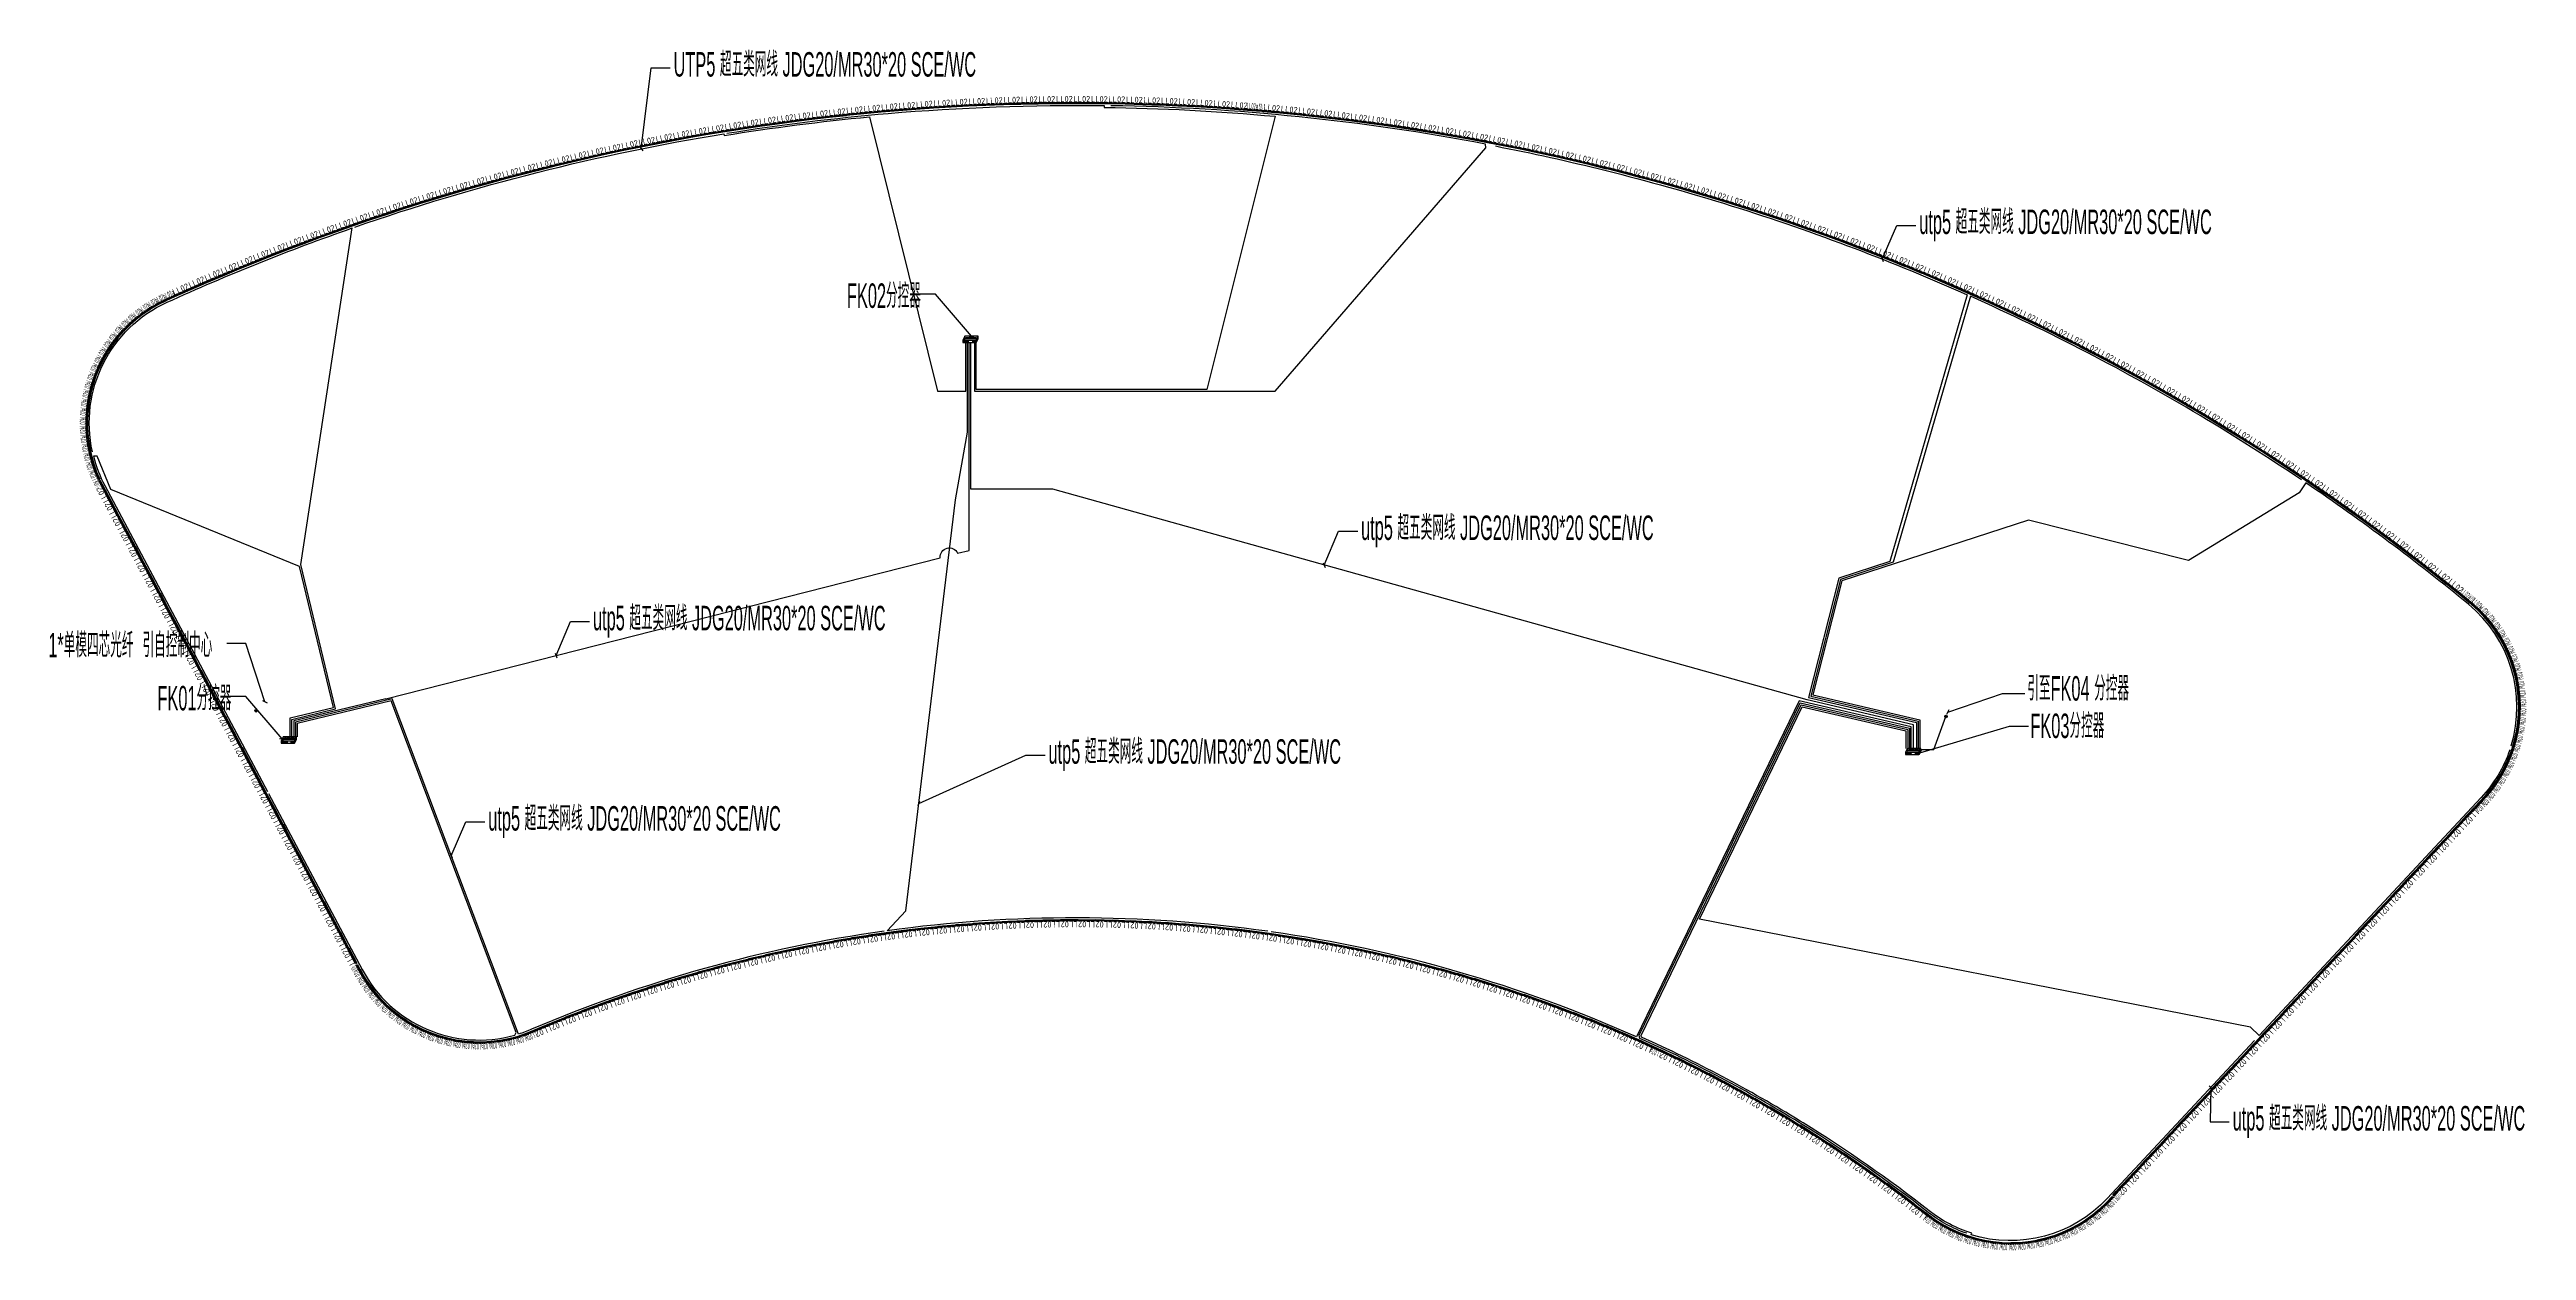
# Model space of a CAD drawing. Header units: inches. Extents: x 1197446 to 3199068, y -563901 to 615547.
# Drawn here: x 1298212 to 1439981, y 329438 to 398176 of the extents above; entities that cross this region are included whole.
import ezdxf
from ezdxf import colors
from ezdxf.entities.mleader import LeaderData, LeaderLine
from ezdxf.enums import TextEntityAlignment as Align
from ezdxf.math import Vec2, Vec3

# ---------------------------------------------------------------- set-up
doc = ezdxf.new("R2010")
doc.units = ezdxf.units.IN
doc.header["$MEASUREMENT"] = 0
doc.linetypes.add('ACAD_ISO02W100', pattern=[15, 12, -3])
doc.linetypes.add('DASH', pattern=[0.35, 0.25, -0.1])
doc.layers.get('0').update_dxf_attribs({"color": 253})
for name, color, linetype in [('0-L-控制', 6, 'Continuous'), ('0-L-灯具', 1, 'Continuous'), ('0-L-电箱', 90, 'Continuous'), ('0-LIGHT-TXT', 90, 'Continuous'), ('0-LL02', 1, 'Continuous'), ('LD-标注', 7, 'Continuous'), ('W-说明', 3, 'ACAD_ISO02W100'), ('图框', 24, 'Continuous')]:
    doc.layers.add(name, color=color, linetype=linetype)
doc.styles.add('GBZITI', font='gbenor.shx', dxfattribs={"height": 350, "bigfont": 'gbcbig.shx'})
doc.styles.add('SMDEI', font='smsim.shx', dxfattribs={"width": 0.75, "bigfont": 'smfs.shx'})
doc.styles.get("Standard").update_dxf_attribs({"font": 'arial.ttf'})
doc.styles.add('TG_LINETYPE', font='SIMPLEX', dxfattribs={"width": 0.8, "height": 3, "bigfont": 'HZTXT'})
doc.linetypes.add('TG_J', pattern='A,2,-0.3,["J",TG_LINETYPE,S=0.1,R=0,X=-0.23,Y=-0.15],0', length=2.3)

msp = doc.modelspace()

# ---------------------------------------------------------------- texts
at = {"layer": '0-LIGHT-TXT', "color": 7, "style": 'SMDEI', "width": 0.5}
for s, p in [('UTP5 超五类网线 JDG20/MR30*20 SCE/WC', (1333928, 396627)), ('utp5 超五类网线 JDG20/MR30*20 SCE/WC', (1405227, 387614)), ('FK02分控器', (1343853, 383388)), ('utp5 超五类网线 JDG20/MR30*20 SCE/WC', (1373279, 370105)), ('utp5 超五类网线 JDG20/MR30*20 SCE/WC', (1329317, 364935)), ('1*单模四芯光纤  引自控制中心', (1298141, 363388)), ('FK01分控器', (1304390, 360351)), ('引至FK04 分控器', (1411409, 360910)), ('FK03分控器', (1411587, 358767)), ('utp5 超五类网线 JDG20/MR30*20 SCE/WC', (1355386, 357295)), ('utp5 超五类网线 JDG20/MR30*20 SCE/WC', (1323322, 353470)), ('utp5 超五类网线 JDG20/MR30*20 SCE/WC', (1423165, 336303))]:
    msp.add_text(s, height=1400, dxfattribs=at).set_placement(p)

# ---------------------------------------------------------------- blocks, each defined once
blk = doc.blocks.new('LL02')
at = {"layer": '0-LL02'}
for points in [[(-500, 80), (500, 80), (500, 0), (-500, 0)], [(-490, 70), (490, 70), (490, 10), (-490, 10)]]:
    blk.add_lwpolyline(points, close=True, dxfattribs=at)
for points in [[(-450, 16), (-450, 63), (-460, 45)], [(-450, 16), (-450, 63), (-440, 45)], [(-375, 16), (-375, 63), (-385, 45)], [(-375, 16), (-375, 63), (-365, 45)], [(-300, 16), (-300, 63), (-310, 45)], [(-300, 16), (-300, 63), (-290, 45)], [(-225, 16), (-225, 63), (-235, 45)], [(-225, 16), (-225, 63), (-215, 45)], [(-150, 16), (-150, 63), (-160, 45)], [(-150, 16), (-150, 63), (-140, 45)], [(-75, 16), (-75, 63), (-85, 45)], [(-75, 16), (-75, 63), (-65, 45)], [(0, 16), (0, 63), (-10, 45)], [(0, 16), (0, 63), (10, 45)], [(75, 16), (75, 63), (65, 45)], [(75, 16), (75, 63), (85, 45)], [(150, 16), (150, 63), (140, 45)], [(150, 16), (150, 63), (160, 45)], [(225, 16), (225, 63), (215, 45)], [(225, 16), (225, 63), (235, 45)], [(300, 16), (300, 63), (290, 45)], [(300, 16), (300, 63), (310, 45)], [(375, 16), (375, 63), (365, 45)], [(375, 16), (375, 63), (385, 45)], [(450, 16), (450, 63), (440, 45)], [(450, 16), (450, 63), (460, 45)]]:
    blk.add_lwpolyline(points, dxfattribs=at)
at = {"layer": '0-LL02', "style": 'GBZITI'}
blk.add_text('LL02', height=350, rotation=360, dxfattribs=at).set_placement((0, 271, 0), align=Align.MIDDLE_CENTER)
blk = doc.blocks.new('LL02a')
at = {"layer": '0-LL02'}
for points in [[(-250, 80), (250, 80), (250, 0), (-250, 0)], [(-240, 70), (240, 70), (240, 10), (-240, 10)]]:
    blk.add_lwpolyline(points, close=True, dxfattribs=at)
for points in [[(-225, 16), (-225, 63), (-235, 45)], [(-225, 16), (-225, 63), (-215, 45)], [(-150, 16), (-150, 63), (-160, 45)], [(-150, 16), (-150, 63), (-140, 45)], [(-75, 16), (-75, 63), (-85, 45)], [(-75, 16), (-75, 63), (-65, 45)], [(0, 16), (0, 63), (-10, 45)], [(0, 16), (0, 63), (10, 45)], [(75, 16), (75, 63), (65, 45)], [(75, 16), (75, 63), (85, 45)], [(150, 16), (150, 63), (140, 45)], [(150, 16), (150, 63), (160, 45)], [(225, 16), (225, 63), (215, 45)], [(225, 16), (225, 63), (235, 45)]]:
    blk.add_lwpolyline(points, dxfattribs=at)
at = {"layer": '0-LL02', "style": 'GBZITI', "width": 0.5}
blk.add_text('LL02a', height=350, rotation=360, dxfattribs=at).set_placement((0, 271, 0), align=Align.MIDDLE_CENTER)
blk = doc.blocks.new('LF01b')
at = {"layer": '0-LL02'}
for points in [[(-150, 80), (150, 80), (150, 0), (-150, 0)], [(-140, 70), (140, 70), (140, 10), (-140, 10)]]:
    blk.add_lwpolyline(points, close=True, dxfattribs=at)
for points in [[(-75, 16), (-75, 63), (-85, 45)], [(-75, 16), (-75, 63), (-65, 45)], [(0, 16), (0, 63), (-10, 45)], [(0, 16), (0, 63), (10, 45)], [(75, 16), (75, 63), (65, 45)], [(75, 16), (75, 63), (85, 45)]]:
    blk.add_lwpolyline(points, dxfattribs=at)
at = {"layer": '0-LL02', "style": 'GBZITI', "width": 0.28}
blk.add_text('LL02b', height=350, rotation=360, dxfattribs=at).set_placement((0, 271, 0), align=Align.MIDDLE_CENTER)
blk = doc.blocks.new('_Oblique')
at = {"color": 0, "linetype": 'ByBlock', "lineweight": -2}
blk.add_line((-0.5, -0.5), (0.5, 0.5), dxfattribs=at)
blk = doc.blocks.new('控制器')
at = {"color": 7}
for p, q in [((92311, 52509), (91624, 51231)), ((91624, 51231), (96073, 51231)), ((91624, 51231), (91624, 50443)), ((91624, 50443), (96073, 50443)), ((96761, 52509), (92311, 52509)), ((96073, 51231), (96761, 52509)), ((96073, 50443), (96761, 51666)), ((96073, 50443), (96073, 51231)), ((96761, 51666), (96761, 52509))]:
    blk.add_line(p, q, dxfattribs=at)
at = {"color": 7, "linetype": 'DASH', "ltscale": 5}
for p, q in [((92311, 51666), (91624, 50443)), ((92311, 51666), (92311, 52509)), ((96761, 51666), (92311, 51666)), ((96336, 52064), (96331, 52068)), ((96336, 52043), (96331, 52038)), ((96409, 52064), (96413, 52068)), ((96409, 52043), (96413, 52038)), ((96509, 52182), (96505, 52186)), ((96509, 52160), (96505, 52155)), ((96510, 51948), (96506, 51952)), ((96510, 51927), (96506, 51922)), ((96582, 52182), (96586, 52186)), ((96582, 52160), (96586, 52155)), ((96583, 51948), (96588, 51952)), ((96583, 51927), (96588, 51922))]:
    blk.add_line(p, q, dxfattribs=at)
at = {"color": 7, "linetype": 'ByBlock', "ltscale": 5}
for p, q in [((94998, 50933), (95621, 50933)), ((94998, 50649), (94998, 50933)), ((94998, 50649), (95621, 50649)), ((95621, 50649), (95621, 50933))]:
    blk.add_line(p, q, dxfattribs=at)
blk.add_lwpolyline([(91947, 51027), (92152, 51027), (92152, 50670), (91947, 50670)], close=True, dxfattribs=at)
at = {"color": 0, "linetype": 'ByBlock', "ltscale": 5}
blk.add_lwpolyline([(92481, 51050), (93415, 51050), (93415, 50632), (92481, 50632)], close=True, dxfattribs=at)
at = {"color": 7, "linetype": 'DASH', "ltscale": 5}
for points in [[(92674, 52130), (93087, 52130), (93087, 51954), (92674, 51954)], [(93087, 52130), (93499, 52130), (93499, 51954), (93087, 51954)], [(93499, 52130), (93912, 52130), (93912, 51954), (93499, 51954)], [(93912, 52130), (94325, 52130), (94325, 51954), (93912, 51954)], [(94325, 52130), (94737, 52130), (94737, 51954), (94325, 51954)], [(94737, 52130), (95150, 52130), (95150, 51954), (94737, 51954)], [(95150, 52130), (95563, 52130), (95563, 51954), (95150, 51954)], [(95563, 52130), (95976, 52130), (95976, 51954), (95563, 51954)]]:
    blk.add_lwpolyline(points, close=True, dxfattribs=at)
at = {"layer": 'W-说明', "color": 7, "linetype": 'ByBlock', "ltscale": 5}
for p, q in [((95043, 50881), (95043, 50739)), ((95272, 50881), (95043, 50881)), ((95043, 50739), (95095, 50739)), ((95095, 50739), (95095, 50712)), ((95095, 50712), (95105, 50712)), ((95105, 50712), (95105, 50698)), ((95105, 50698), (95209, 50698)), ((95209, 50698), (95209, 50712)), ((95209, 50712), (95220, 50712)), ((95220, 50739), (95272, 50739)), ((95220, 50712), (95220, 50739)), ((95272, 50739), (95272, 50881)), ((95350, 50881), (95350, 50739)), ((95578, 50881), (95350, 50881)), ((95350, 50739), (95401, 50739)), ((95401, 50739), (95401, 50712)), ((95401, 50712), (95412, 50712)), ((95412, 50712), (95412, 50698)), ((95412, 50698), (95516, 50698)), ((95516, 50698), (95516, 50712)), ((95516, 50712), (95526, 50712)), ((95526, 50712), (95526, 50739)), ((95526, 50739), (95578, 50739)), ((95578, 50739), (95578, 50881))]:
    blk.add_line(p, q, dxfattribs=at)
at = {"layer": '图框', "color": 7, "linetype": 'ByBlock', "lineweight": 30, "ltscale": 5}
blk.add_line((92049, 50977), (92049, 50911), dxfattribs=at)
at = {"layer": '图框', "color": 7, "linetype": 'DASH', "lineweight": 30, "ltscale": 5}
for p, q in [((96378, 52264), (96310, 52195)), ((96310, 51912), (96310, 52195)), ((96310, 51912), (96378, 51843)), ((96378, 52264), (96608, 52264)), ((96608, 51843), (96378, 51843)), ((96608, 52264), (96608, 51843))]:
    blk.add_line(p, q, dxfattribs=at)
at = {"layer": '图框', "color": 7, "linetype": 'ByBlock', "lineweight": 30, "ltscale": 5}
blk.add_lwpolyline([(91921, 51053), (92177, 51053), (92177, 50641), (91921, 50641)], close=True, dxfattribs=at)
at = {"layer": '图框', "color": 7, "linetype": 'DASH', "lineweight": 30, "ltscale": 5}
for points in [[(96413, 52038), (96331, 52038), (96331, 52068), (96413, 52068)], [(96409, 52043), (96336, 52043), (96336, 52064), (96409, 52064)], [(96586, 52155), (96505, 52155), (96505, 52186), (96586, 52186)], [(96588, 51922), (96505, 51922), (96505, 51952), (96588, 51952)], [(96582, 52160), (96509, 52160), (96509, 52182), (96582, 52182)], [(96583, 51927), (96510, 51927), (96510, 51948), (96583, 51948)]]:
    blk.add_lwpolyline(points, close=True, dxfattribs=at)
at = {"layer": '图框', "color": 7, "linetype": 'ByBlock', "lineweight": 30, "ltscale": 5}
for centre, radius in [((92049, 50761), 39), ((93630, 50794), 27.4), ((93630, 50672), 27.4), ((95759, 50666), 27.4)]:
    blk.add_circle(centre, radius, dxfattribs=at)
at = {"layer": 'W-说明', "color": 7, "linetype": 'ByBlock', "ltscale": 5, "char_height": 37.18, "attachment_point": 3}
for s, insert, width in [('{\\fSimSun|b0|i0|c134|p2;\\H1.771x;OFF\\H0.56465x;  }', (92118, 50620, -3928), 518.24), ('{\\fSimSun|b0|i0|c134|p2;\\H1.771x;ON\\H0.56465x;  }', (92097, 51141, -3928), 518.24), ('{\\fSimSun|b0|i0|c134|p2;\\H1.1068x;POWER \\H0.90346x; }', (93830, 50691, -3928), 518.24), ('{\\fSimSun|b0|i0|c134|p2;\\H1.107x;ACT \\H0.9035x; }', (93806, 50812, -3928), 518.24), ('{\\fSimSun|b0|i0|c134|p2;\\H1.8447x;A\\H0.59997x; \\H0.90346x; }', (95208, 50619, -3928), 237.09), ('{\\fSimSun|b0|i0|c134|p2;\\H1.8447x;B\\H0.59997x; \\H0.90346x; }', (95567, 50623, -3928), 893.53)]:
    blk.add_mtext(s, dxfattribs=dict(at, insert=insert, width=width))
at = {"layer": 'W-说明', "color": 1, "linetype": 'ByBlock', "ltscale": 0.5, "insert": (93297, 50918), "char_height": 144.03, "width": 274.09, "attachment_point": 3}
blk.add_mtext('{\\fSimSun|b0|i0|c134|p2;DMX-008}', dxfattribs=at)
at = {"layer": 'W-说明', "color": 7, "linetype": 'ByBlock', "char_height": 40.89, "width": 570.07, "attachment_point": 3}
for s, insert in [('{\\fSimSun|b0|i0|c134|p2;\\H1.771x;PORT1\\H0.56465x;  }', (93030, 52279, -4321)), ('{\\fSimSun|b0|i0|c134|p2;\\H1.771x;PORT2\\H0.56465x;  }', (93429, 52279, -4321)), ('{\\fSimSun|b0|i0|c134|p2;\\H1.771x;PORT3\\H0.56465x;  }', (93828, 52279, -4321)), ('{\\fSimSun|b0|i0|c134|p2;\\H1.771x;PORT4\\H0.56465x;  }', (94243, 52279, -4321)), ('{\\fSimSun|b0|i0|c134|p2;\\H1.771x;PORT5\\H0.56465x;  }', (94646, 52279, -4321)), ('{\\fSimSun|b0|i0|c134|p2;\\H1.771x;PORT6\\H0.56465x;  }', (95058, 52279, -4321)), ('{\\fSimSun|b0|i0|c134|p2;\\H1.771x;PORT7\\H0.56465x;  }', (95458, 52279, -4321)), ('{\\fSimSun|b0|i0|c134|p2;\\H1.771x;PORT8\\H0.56465x;  }', (95863, 52279, -4321))]:
    blk.add_mtext(s, dxfattribs=dict(at, insert=insert))
at = {"layer": 'W-说明', "color": 7, "linetype": 'ACAD_ISO02W100', "ltscale": 0.5, "insert": (96728, 52394, -3928), "char_height": 68.58, "width": 715.3, "attachment_point": 3}
blk.add_mtext('{\\fSimSun|b0|i0|c134|p2;AC 100V-240V}', dxfattribs=at)
blk = doc.blocks.new('引入')
at = {"layer": '0-L-电箱', "lineweight": -2}
h = blk.add_hatch(color=256, dxfattribs=at)
h.dxf.hatch_style = 1
h.paths.add_polyline_path([(-75, 0, 1), (75, 0, 1)])
blk.add_lwpolyline([(709, -533, 0, 0, 0), (432, -324, 200, 0, 0), (0, 0, 0, 0, 0)], format="xyseb", dxfattribs=at)
blk.add_circle((0, 0), 75, dxfattribs=at)
blk = doc.blocks.new('引出')
at = {"layer": '0-L-电箱', "lineweight": -2}
h = blk.add_hatch(color=256, dxfattribs=at)
h.dxf.hatch_style = 1
h.paths.add_polyline_path([(75, 0, 1), (-75, 0, 1)])
blk.add_lwpolyline([(0, 0, 0, 0, 0), (-110, -329, 200, 0, 0), (-281, -841, 0, 0, 0)], format="xyseb", dxfattribs=at)
blk.add_circle((0, 0), 75, dxfattribs=at)

# ---------------------------------------------------------------- linework, layer by layer
at = {"layer": '0-L-控制', "color": 6}
for points in [[(1315678, 388009, -0.0434604), (1336806, 393354), (1336822, 393255, -0.016722), (1345146, 394322), (1349027, 378620), (1350652, 378620), (1350652, 381406)], [(1336979, 393382, -0.0185418), (1346221, 394519, -0.0246388), (1358584, 394965), (1358584, 394865, -0.0195114), (1368362, 394354), (1364445, 378720), (1351252, 378720), (1351252, 381406)], [(1351152, 381406), (1351152, 378620), (1368364, 378620), (1380417, 392547), (1380398, 392764, 0.0429689), (1358963, 394960, -0.0429689)], [(1380968, 392655, -0.0127839), (1387237, 391265, -0.0298932), (1401556, 386781, -0.0138251), (1407977, 384135), (1403539, 368868), (1400627, 367923), (1398895, 361089), (1405066, 359654), (1405066, 358177)], [(1300664, 375148, -0.3542929), (1304938, 383710, -0.0227528), (1315542, 387961, -0.0227528)], [(1427112, 373539, 0.0137014), (1421301, 377226, 0.0294987), (1408161, 384053), (1403735, 368826), (1400710, 367845), (1399017, 361163), (1405166, 359733), (1405166, 358177)], [(1317453, 361021), (1349187, 369088, -0.8413018), (1350186, 369342), (1350852, 369511), (1350852, 381406)], [(1311988, 358836), (1311988, 359915), (1314464, 360509), (1312526, 368582), (1301720, 372998), (1300930, 374899), (1300721, 374909, 0.0596503), (1301373, 373224), (1310685, 355711)], [(1439102, 358328, 0.3039229), (1436660, 366425, 0.0231145), (1427361, 373371), (1426966, 372794), (1420633, 368925), (1411481, 371234), (1400794, 367767), (1399139, 361238), (1405266, 359813), (1405266, 358177)], [(1310748, 355592), (1316106, 345515, 0.3515499), (1324845, 341759), (1324912, 341912), (1317763, 360889), (1312388, 359600), (1312388, 358836)], [(1345980, 347715, 0.0664786), (1325807, 342096, -0.0264081), (1325054, 341820), (1317826, 361007), (1312288, 359678), (1312288, 358836)], [(1404766, 358177), (1404766, 359416), (1398360, 360905), (1389046, 341663, 0.0690987), (1368135, 347679, 0.0691039)], [(1398358, 336760), (1398358, 336760, 0.0326343), (1389237, 341578), (1389202, 341756), (1398416, 360790), (1404666, 359336), (1404666, 358177)], [(1398410, 336845, 0.0324704), (1389326, 341648), (1389307, 341743), (1398471, 360674), (1404566, 359257), (1404566, 358177)], [(1439027, 358095, -0.1056864), (1437394, 355370), (1424690, 341747), (1424178, 342225), (1392645, 348410), (1398526, 360559), (1404466, 359177), (1404466, 358177)], [(1367937, 347707, 0.0691681), (1346157, 347739, 0.0691681)], [(1424419, 341457), (1415990, 332417, -0.2871532), (1408198, 330335), (1408229, 330436, -0.0936849), (1405803, 331698, 0.0278256), (1398580, 336740), (1398410, 336845)], [(1407941, 330420, -0.0829839), (1405741, 331620, 0.0278254), (1398528, 336655), (1398358, 336760)]]:
    msp.add_lwpolyline(points, format="xyb", dxfattribs=at)
for points in [[(1312088, 358836), (1312088, 359836), (1314584, 360435), (1312601, 368700), (1315542, 387961)], [(1346157, 347739), (1347215, 348887), (1350072, 372402), (1350752, 376273), (1350752, 381406)], [(1404902, 358177), (1404902, 359521), (1398805, 360948), (1355634, 373006), (1350952, 373006), (1350952, 381406)], [(1317453, 361021), (1312188, 359757), (1312188, 358836)], [(1405322, 358104), (1406053, 358104), (1406754, 359992)]]:
    msp.add_lwpolyline(points, dxfattribs=at)
at = {"layer": '0-L-控制', "color": 2, "linetype": 'TG_J', "const_width": 0.2}
msp.add_lwpolyline([(1310040, 360333), (1311876, 359856), (1311876, 358836)], dxfattribs=at)

# ---------------------------------------------------------------- block references
at = {"layer": '0-L-灯具'}
for name, p, rotation in [('引入', (1310040, 360333), 82.90987147356023), ('引出', (1406758, 360003), 176.5021198859426)]:
    msp.add_blockref(name, p, dxfattribs=dict(at, rotation=rotation))
at = {"layer": '0-LL02'}
for name, p, rotation in [('LL02', (1338365, 393697), 8.472982198930964), ('LL02', (1339355, 393840), 8.017168519433636), ('LL02', (1340345, 393976), 7.56135483993631), ('LL02', (1341337, 394104), 7.105541160438182), ('LL02', (1342330, 394224), 6.649727480940854), ('LL02', (1343323, 394336), 6.193913801441926), ('LL02', (1344318, 394441), 5.738100121943), ('LL02', (1345313, 394537), 5.282286442444873), ('LL02', (1346309, 394626), 4.826472762946745), ('LL02', (1347306, 394706), 4.370659083281498), ('LL02', (1348303, 394779), 3.914845403793769), ('LL02', (1349301, 394843), 3.459031724305235), ('LL02', (1350300, 394900), 3.003218044816704), ('LL02', (1351299, 394949), 2.547404365329771), ('LL02', (1352298, 394990), 2.091590685842838), ('LL02', (1353297, 395023), 1.635777006355105), ('LL02', (1354297, 395047), 1.179963326866572), ('LL02', (1355297, 395064), 0.7241496473796397), ('LL02', (1356297, 395073), 0.2683359678919071), ('LL02', (1357297, 395075), 359.8125222884034), ('LL02', (1358297, 395068), 359.3567086089157), ('LL02', (1359296, 395053), 358.9008949294279), ('LL02', (1360296, 395030), 358.4450812499402), ('LL02', (1361296, 394999), 357.9892675704524), ('LL02', (1362295, 394961), 357.5334538909655), ('LL02', (1363294, 394914), 357.0776402114778), ('LL02', (1364292, 394859), 356.6218265319893), ('LL02', (1365290, 394797), 356.1660128525015), ('LL02', (1366288, 394726), 355.710199173013), ('LL02a', (1367036, 394669), 355.4391629658728), ('LF01b', (1367434, 394636), 354.8608104645828), ('LL02', (1368145, 394574), 354.8608104645812), ('LL02', (1369141, 394481), 354.4049967891123), ('LL02', (1370136, 394379), 353.9491831136442), ('LL02', (1371130, 394270), 353.4933694381768), ('LL02', (1372123, 394154), 353.0375557627079), ('LL02', (1373115, 394029), 352.5817420872389), ('LL02', (1374106, 393896), 352.1259284117708), ('LL02', (1375096, 393755), 351.6701147363019), ('LL02', (1376085, 393607), 351.2143010608329), ('LL02', (1330496, 392264), 12.11949163491758), ('LL02', (1331474, 392471), 11.66367795541946), ('LL02', (1332454, 392669), 11.20786427592133), ('LL02', (1333436, 392860), 10.7520505964232), ('LL02', (1334419, 393043), 10.29623691692506), ('LL02', (1335403, 393218), 9.840423237426945), ('LL02', (1336389, 393385), 9.384609557928018), ('LL02', (1337377, 393545), 8.928795878429092), ('LL02', (1377073, 393451), 350.7584873853639), ('LL02', (1378059, 393286), 350.3026737098958), ('LL02', (1379044, 393114), 349.8468600344269), ('LL02', (1380028, 392935), 349.3910463589579), ('LL02', (1381010, 392747), 348.9352326834905), ('LL02', (1381991, 392551), 348.4794190080232), ('LL02', (1382970, 392348), 348.0236053325559), ('LL02', (1324662, 390863), 14.85437371191594), ('LL02', (1325630, 391116), 14.39856003241622), ('LL02', (1326599, 391361), 13.94274635291569), ('LL02', (1327571, 391598), 13.48693267341676), ('LL02', (1328544, 391828), 13.03111899391704), ('LL02', (1329519, 392050), 12.57530531441731), ('LL02', (1383947, 392137), 347.5677916570893), ('LL02', (1384923, 391918), 347.1119779816212), ('LL02', (1385897, 391692), 346.6561643061522), ('LL02', (1386869, 391457), 346.2003506306833), ('LL02', (1387839, 391215), 345.7445369552136), ('LL02', (1388808, 390966), 345.2887232797446), ('LL02', (1319857, 389484), 17.13344210940499), ('LL02', (1320813, 389775), 16.67762842990606), ('LL02', (1321772, 390058), 16.22181475040793), ('LL02', (1322733, 390334), 15.7660010709106), ('LL02', (1323697, 390602), 15.31018739141327), ('LL02', (1389774, 390708), 344.8329096042748), ('LL02', (1390738, 390443), 344.3770959288059), ('LL02', (1391700, 390170), 343.921282253337), ('LL02', (1392660, 389890), 343.4654685778688), ('LL02', (1393618, 389602), 343.0096549023999), ('LL02', (1394573, 389306), 342.553841226931), ('LL02', (1315110, 387914), 19.41251050689482), ('LL02', (1316054, 388243), 18.9566968273967), ('LL02', (1317001, 388565), 18.50088314789857), ('LL02', (1317950, 388879), 18.04506946840124), ('LL02', (1318902, 389185), 17.58925578890392), ('LL02', (1395526, 389003), 342.0980275514636), ('LL02', (1396476, 388692), 341.6422138759963), ('LL02', (1397424, 388374), 341.1864002005289), ('LL02', (1398370, 388048), 340.7305865250615), ('LL02', (1311359, 386524), 21.23576522488813), ('LL02', (1312293, 386883), 20.77995154539081), ('LL02', (1313229, 387234), 20.32413786589267), ('LL02', (1314168, 387578), 19.86832418639375), ('LL02', (1399312, 387714), 340.2747728495926), ('LL02', (1400253, 387373), 339.8189591741253), ('LL02', (1401190, 387025), 339.3631454986571), ('LL02', (1402124, 386669), 338.907331823189), ('LL02', (1307655, 385015), 23.05901994288304), ('LL02', (1308577, 385403), 22.60320626338412), ('LL02', (1309501, 385784), 22.14739258388519), ('LL02', (1310429, 386157), 21.69157890438627), ('LL02', (1403056, 386306), 338.4515181477217), ('LL02', (1403985, 385935), 337.9957044722543), ('LL02', (1404911, 385557), 337.5398907967846), ('LL02', (1405833, 385172), 337.0840771213157), ('LL02a', (1304672, 383690), 26.35348963633763), ('LL02a', (1305137, 383910), 24.29457360168879), ('LL02', (1305822, 384216), 23.9706473018801), ('LL02', (1306737, 384619), 23.51483362238196), ('LL02', (1406753, 384779), 336.6282634458468), ('LL02', (1407670, 384379), 336.1724497703785), ('LL02', (1408583, 383972), 335.716636094912), ('LL02a', (1303000, 382569), 41.38399386986471), ('LL02a', (1303390, 382890), 37.62636781148292), ('LL02a', (1303799, 383185), 33.86874175310111), ('LL02a', (1304228, 383452), 30.11111569471942), ('LL02', (1409493, 383557), 335.2608224194446), ('LL02', (1410400, 383136), 334.8050087439757), ('LL02', (1411303, 382707), 334.3491950685076), ('LL02', (1412203, 382270), 333.915689816569), ('LL02a', (1301676, 381053), 56.41449810339248), ('LL02a', (1301969, 381464), 52.65687204501049), ('LL02a', (1302288, 381855), 48.89924598662849), ('LL02a', (1302632, 382224), 45.14161992824651), ('LL02', (1413099, 381827), 333.459784111353), ('LL02', (1413992, 381377), 333.0038784061369), ('LL02', (1414881, 380919), 332.5479727009201), ('LL02a', (1300966, 379718), 67.68737627853815), ('LL02a', (1301173, 380178), 63.92975022015636), ('LL02a', (1301410, 380624), 60.17212416177446), ('LL02', (1415767, 380455), 332.0920669957041), ('LL02', (1416648, 379983), 331.6361612904888), ('LL02', (1417526, 379505), 331.1802555852728), ('LL02a', (1300531, 378270), 78.96025445368365), ('LL02a', (1300645, 378762), 75.20262839530184), ('LL02a', (1300790, 379245), 71.44500233691996), ('LL02', (1418401, 379019), 330.7243498800576), ('LL02', (1419271, 378527), 330.2684441748423), ('LL02', (1420137, 378027), 329.8125384696279), ('LL02a', (1300403, 377270), 86.47550657044752), ('LL02a', (1300451, 377772), 82.71788051206553), ('LL02', (1421000, 377521), 329.3566327644119), ('LL02', (1421858, 377008), 328.9007270591958), ('LL02', (1422712, 376488), 328.4448213539798), ('LL02a', (1300388, 376765), 90.23313262882954), ('LL02a', (1300406, 376261), 93.99075868721133), ('LL02a', (1300458, 375759), 97.74838474559321), ('LL02', (1423562, 375961), 327.9889156487638), ('LL02', (1424408, 375428), 327.5330099435484), ('LL02a', (1300542, 375262), 101.5060108039751), ('LL02a', (1300658, 374771), 105.263636862357), ('LL02a', (1300807, 374288), 109.0212629207389), ('LL02', (1425250, 374888), 327.0771042383332), ('LL02', (1426087, 374341), 326.6211985331164), ('LL02', (1426920, 373787), 326.1652928278987), ('LL02a', (1300986, 373817), 112.7788889791208), ('LF01b', (1301182, 373389), 116.5389553682197), ('LL02', (1301481, 372812), 117.7517945015605), ('LL02', (1427748, 373227), 325.709387122682), ('LL02', (1428572, 372660), 325.2534814174651), ('LL02', (1301951, 371929), 117.7517945015605), ('LL02', (1302420, 371046), 117.7517945015605), ('LL02', (1429391, 372087), 324.7975757122491), ('LL02', (1430206, 371508), 324.341670007033), ('LL02', (1431016, 370921), 323.885764301817), ('LL02', (1302890, 370163), 117.7517945015605), ('LL02', (1431822, 370329), 323.4298585966018), ('LL02', (1432623, 369730), 322.9739528913857), ('LL02', (1303359, 369280), 117.7517945015605), ('LL02', (1303829, 368397), 117.7517945015605), ('LL02', (1433419, 369124), 322.5180471861689), ('LL02', (1434210, 368513), 322.0621414809537), ('LL02', (1304298, 367514), 117.7517945015605), ('LL02', (1434996, 367895), 321.6062357757385), ('LL02', (1435777, 367271), 321.1503300705223), ('LL02a', (1436361, 366799), 320.8823746842157), ('LL02', (1304768, 366631), 117.7517945015605), ('LL02', (1305237, 365748), 117.7517945015605), ('LF01b', (1436669, 366545), 319.9886096576269), ('LL02a', (1437003, 366255), 317.8120291875745), ('LL02a', (1437366, 365904), 314.0543189727555), ('LL02a', (1437705, 365530), 310.2966087579364), ('LL02', (1305707, 364866), 117.7517945015605), ('LL02', (1306176, 363983), 117.7517945015605), ('LL02a', (1438018, 365135), 306.5388985431175), ('LL02a', (1438305, 364720), 302.7811883282985), ('LL02a', (1438565, 364287), 299.0234781134795), ('LL02', (1306646, 363100), 117.7517945015605), ('LL02a', (1438795, 363838), 295.2657678986607), ('LL02a', (1438995, 363375), 291.5080576838419), ('LL02a', (1439165, 362899), 287.750347469023), ('LL02', (1307115, 362217), 117.7517945015605), ('LL02', (1307585, 361334), 117.7517945015605), ('LL02a', (1439303, 362414), 283.9926372542042), ('LL02a', (1439409, 361920), 280.2349270393854), ('LL02a', (1439482, 361421), 276.4772168245665), ('LL02', (1308054, 360451), 117.7517945015605), ('LL02a', (1439504, 359910), 265.2040861801096), ('LL02a', (1439522, 360918), 272.7195066097476), ('LL02a', (1439530, 360414), 268.9617963949286), ('LL02', (1308524, 359568), 117.7517945015605), ('LL02', (1308993, 358685), 117.7517945015605), ('LL02a', (1439354, 358912), 257.6886657504716), ('LL02a', (1439446, 359408), 261.4463759652907), ('LL02', (1309462, 357802), 117.7517945015605), ('LL02', (1309932, 356919), 117.7517945015605), ('LL02a', (1438888, 357474), 246.4155351060148), ('LL02a', (1439075, 357943), 250.1732453208338), ('LL02a', (1439230, 358423), 253.9309555356528), ('LL02', (1310401, 356036), 117.7517945015605), ('LL02a', (1437849, 355750), 231.384694246739), ('LL02a', (1438150, 356154), 235.142404461558), ('LL02a', (1438425, 356578), 238.9001146763769), ('LL02a', (1438671, 357018), 242.6578248911959), ('LL02', (1310871, 355153), 117.7517945015605), ('LL02', (1311340, 354270), 117.7517945015605), ('LL02', (1436645, 354423), 226.7720605475921), ('LL02a', (1437184, 354997), 227.6269840319201), ('LL02a', (1437521, 355366), 227.6269840319201), ('LL02', (1311810, 353387), 117.7517945015605), ('LL02', (1435281, 352960), 226.7720605475921), ('LL02', (1435963, 353692), 226.7720605475921), ('LL02', (1312279, 352504), 117.7517945015605), ('LL02', (1312749, 351621), 117.7517945015605), ('LL02', (1433917, 351497), 226.7720605475921), ('LL02', (1434599, 352229), 226.7720605475921), ('LL02', (1313218, 350738), 117.7517945015605), ('LL02', (1313688, 349855), 117.7517945015605), ('LL02', (1432553, 350035), 226.7720605475921), ('LL02', (1433235, 350766), 226.7720605475921), ('LL02', (1314157, 348972), 117.7517945015605), ('LL02', (1431189, 348572), 226.7720605475921), ('LL02', (1431871, 349303), 226.7720605475921), ('LL02', (1314627, 348089), 117.7517945015605), ('LL02', (1315096, 347207), 117.7517945015605), ('LL02', (1344619, 347415), 188.3540356892842), ('LL02', (1345608, 347564), 187.6287726574652), ('LL02', (1346598, 347702), 186.9035096256463), ('LL02', (1347590, 347826), 186.178246593828), ('LL02', (1348584, 347938), 185.4529835620098), ('LL02', (1349579, 348037), 184.7277205301909), ('LL02', (1350576, 348124), 184.0024574983714), ('LL02', (1351573, 348198), 183.2771944665522), ('LL02', (1352571, 348260), 182.5519314347323), ('LL02', (1353570, 348308), 181.8266684029128), ('LL02', (1354569, 348345), 181.1014053710945), ('LL02', (1355569, 348368), 180.3761423392756), ('LL02', (1356569, 348379), 179.6508793074579), ('LL02', (1357569, 348377), 178.92561627564), ('LL02', (1358569, 348363), 178.2003532438212), ('LL02', (1359569, 348336), 177.4750902120018), ('LL02', (1360568, 348296), 176.7498271801829), ('LL02', (1361567, 348244), 176.0245641483645), ('LL02', (1362564, 348179), 175.2993011165462), ('LL02', (1363562, 348101), 174.5740380847278), ('LL02', (1364557, 348011), 173.8487750529089), ('LL02', (1365552, 347908), 173.1235120210901), ('LL02', (1366546, 347793), 172.3982489892717), ('LL02', (1367537, 347665), 171.6729859574534), ('LL02', (1368527, 347524), 170.947722925635), ('LL02', (1369516, 347371), 170.2224598938171), ('LL02', (1429825, 347109), 226.7720605475921), ('LL02', (1430507, 347841), 226.7720605475921), ('LL02', (1315566, 346324), 117.7517945015605), ('LL02', (1337761, 346019), 193.4308769120126), ('LL02', (1338733, 346256), 192.7056138801939), ('LL02', (1339708, 346480), 191.9803508483755), ('LL02', (1340685, 346692), 191.2550878165566), ('LL02', (1341665, 346891), 190.5298247847388), ('LL02', (1342647, 347078), 189.804561752921), ('LL02', (1343632, 347253), 189.0792987211025), ('LL02', (1370502, 347205), 169.4971968619988), ('LL02', (1371486, 347027), 168.7719338301799), ('LL02', (1372468, 346837), 168.0466707983621), ('LL02', (1373447, 346634), 167.3214077665442), ('LL02', (1374424, 346419), 166.5961447347264), ('LL02', (1375397, 346191), 165.870881702908), ('LL02', (1376368, 345951), 165.1456186710896), ('LL02', (1428461, 345647), 226.7720605475921), ('LL02', (1429143, 346378), 226.7720605475921), ('LF01b', (1315911, 345669), 118.055688491519), ('LL02a', (1316104, 345319), 119.2223586315947), ('LL02a', (1316365, 344887), 122.9800688464132), ('LL02a', (1316654, 344473), 126.7377790612318), ('LL02', (1332952, 344653), 197.057192071106), ('LL02', (1333907, 344951), 196.3319290392881), ('LL02', (1334865, 345236), 195.6066660074703), ('LL02', (1335827, 345510), 194.8814029756514), ('LL02', (1336793, 345771), 194.1561399438321), ('LL02', (1377336, 345699), 164.4203556392712), ('LL02', (1378300, 345435), 163.6950926074524), ('LL02', (1379261, 345158), 162.9698295756335), ('LL02', (1380219, 344869), 162.2445665438157), ('LL02', (1381173, 344569), 161.5193035119978), ('LL02', (1427097, 344184), 226.7720605475921), ('LL02', (1427779, 344915), 226.7720605475921), ('LL02a', (1316969, 344079), 130.4954892760505), ('LL02a', (1317310, 343707), 134.2531994908692), ('LL02a', (1317674, 343357), 138.0109097056878), ('LL02a', (1318060, 343033), 141.7686199205064), ('LL02', (1328239, 342986), 200.6835072301973), ('LL02', (1329173, 343343), 199.9582441983795), ('LL02', (1330111, 343689), 199.2329811665617), ('LL02', (1331054, 344022), 198.5077181347434), ('LL02', (1332001, 344344), 197.7824551029244), ('LL02', (1382122, 344256), 160.7940404801799), ('LL02', (1383068, 343931), 160.0687774483621), ('LL02', (1384010, 343594), 159.3435144165437), ('LL02', (1384947, 343245), 158.6182513847259), ('LL02', (1425733, 342721), 226.7720605475921), ('LL02', (1426415, 343453), 226.7720605475921), ('LL02a', (1318467, 342734), 145.526330135325), ('LL02a', (1318892, 342463), 149.2840403501436), ('LL02a', (1319335, 342220), 153.041750564962), ('LL02a', (1319792, 342006), 156.7994607797806), ('LL02a', (1320262, 341823), 160.5571709945991), ('LL02a', (1320744, 341671), 164.3148812094175), ('LL02a', (1324735, 341630), 194.3765629279656), ('LL02a', (1325220, 341772), 198.134273142784), ('LL02a', (1325694, 341945), 201.8919833576027), ('LL02', (1326385, 342236), 202.1340332938332), ('LL02', (1327309, 342617), 201.4087702620152), ('LL02', (1385880, 342885), 157.892988352908), ('LL02', (1386808, 342512), 157.1677253210896), ('LL02', (1387731, 342128), 156.4424622892703), ('LL02', (1388650, 341733), 155.7171992574509), ('LL02', (1425051, 341990), 226.7720605475921), ('LL02a', (1321234, 341551), 168.072591424236), ('LL02a', (1321731, 341464), 171.8303016390546), ('LL02a', (1322233, 341409), 175.588011853873), ('LL02a', (1322737, 341387), 179.3457220686917), ('LL02a', (1323241, 341399), 183.1034322835103), ('LL02a', (1323744, 341443), 186.8611424983287), ('LL02a', (1324243, 341520), 190.6188527131471), ('LL02', (1389563, 341325), 154.991936225632), ('LL02a', (1390244, 341011), 155.6250212261259), ('LL02', (1390938, 340685), 153.9121631633524), ('LL02', (1391838, 340249), 153.1869001047285), ('LL02', (1423687, 340527), 226.7720605475921), ('LL02', (1424369, 341259), 226.7720605475921), ('LL02', (1392733, 339802), 152.4616370461056), ('LL02', (1393621, 339343), 151.7363739874837), ('LL02', (1394504, 338873), 151.0111109288618), ('LL02', (1422323, 339064), 226.7720605475921), ('LL02', (1423005, 339796), 226.7720605475921), ('LL02', (1395380, 338392), 150.2858478702389), ('LL02', (1396251, 337899), 149.5605848116155), ('LL02', (1397115, 337396), 148.8353217529921), ('LL02', (1420959, 337602), 226.7720605475921), ('LL02', (1421641, 338333), 226.7720605475921), ('LL02', (1397973, 336882), 148.1100586943687), ('LL02', (1398824, 336357), 147.3847956357453), ('LL02', (1399669, 335821), 146.6595325771224), ('LL02', (1419595, 336139), 226.7720605475921), ('LL02', (1420277, 336870), 226.7720605475921), ('LL02', (1400506, 335275), 145.9342695185), ('LL02', (1401337, 334718), 145.2090064598776), ('LL02', (1418231, 334676), 226.7720605475921), ('LL02', (1418913, 335408), 226.7720605475921), ('LL02', (1402160, 334151), 144.4837434012547), ('LL02', (1402977, 333573), 143.7584803426308), ('LL02', (1403786, 332985), 143.0332172840074), ('LL02', (1416867, 333214), 226.7720605475921), ('LL02', (1417549, 333945), 226.7720605475921), ('LL02', (1404587, 332387), 142.307954225384), ('LL02', (1405376, 331773), 142.5467906963151), ('LL02a', (1415357, 331656), 219.5060948780498), ('LL02a', (1415735, 331990), 223.2638050928689), ('LL02a', (1416091, 332348), 227.0215153076879), ('LF01b', (1416406, 332717), 228.333641053141), ('LL02a', (1405976, 331323), 144.3518905816688), ('LL02a', (1406396, 331043), 148.1096007964878), ('LL02a', (1406834, 330792), 151.8673110113068), ('LL02a', (1407287, 330569), 155.6250212261259), ('LL02a', (1407753, 330377), 159.3827314409448), ('LL02a', (1413186, 330391), 200.717543803954), ('LL02a', (1413652, 330586), 204.4752540187733), ('LL02a', (1414104, 330811), 208.2329642335926), ('LL02a', (1414540, 331065), 211.9906744484119), ('LL02a', (1414958, 331347), 215.7483846632308), ('LL02a', (1408232, 330216), 163.1404416557638), ('LL02a', (1408719, 330086), 166.8981518705828), ('LL02a', (1409215, 329989), 170.6558620854015), ('LL02a', (1409715, 329924), 174.4135723002204), ('LL02a', (1410219, 329892), 178.1712825150394), ('LL02a', (1410723, 329894), 181.9289927298583), ('LL02a', (1411227, 329928), 185.6867029446773), ('LL02a', (1411727, 329995), 189.4444131594963), ('LL02a', (1412222, 330095), 193.2021233743155), ('LL02a', (1412709, 330227), 196.9598335891348)]:
    msp.add_blockref(name, p, dxfattribs=dict(at, rotation=rotation))
at = {"layer": 'LD-标注', "color": 3, "xscale": 0.1728, "yscale": 0.1728, "zscale": 0.1728}
for p in [(1334647, 372690), (1295628, 349762), (1388602, 349104)]:
    msp.add_blockref('控制器', p, dxfattribs=at)

msp.set_redraw_order([(e.dxf.handle, doc.entitydb.next_handle()) for e in msp.query("TEXT MTEXT ATTDEF DIMENSION ARC_DIMENSION")])  # texts and dimensions are drawn at this point

# ---------------------------------------------------------------- leaders
at = {"layer": '0-LIGHT-TXT', "color": 7}
ml = msp.add_multileader_mtext('Standard', dxfattribs=at)
ml.set_content('', color=7)
ml.set_leader_properties()
ml.set_arrow_properties(name='OBLIQUE')
ml.build(insert=Vec2(0, 0))
ml.multileader.update_dxf_attribs({"text_right_attachment_type": 6, "dogleg_length": 0.36, "arrow_head_size": 200})
ctx = ml.context
ctx.base_point, ctx.char_height, ctx.arrow_head_size, ctx.landing_gap_size, ctx.plane_origin = Vec3(1333736, 397124), 0.18, 200, 0.09, Vec3(1331788, 395136)
ctx.right_attachment = 6
notes = []
notes.append((ctx, [(0, (1, 1, 0), (1332641, 397124), (1, 0), 1095, [(0, [(1332078, 392493)], 0, [])])]))
ctx.mtext.insert, ctx.mtext.flow_direction = Vec3(1333736, 397124), 5
ml = msp.add_multileader_mtext('Standard', dxfattribs=at)
ml.set_content('', color=7)
ml.set_leader_properties()
ml.set_arrow_properties(name='OBLIQUE')
ml.build(insert=Vec2(0, 0))
ml.multileader.update_dxf_attribs({"text_right_attachment_type": 6, "dogleg_length": 0.36, "arrow_head_size": 200})
ctx = ml.context
ctx.base_point, ctx.char_height, ctx.arrow_head_size, ctx.landing_gap_size, ctx.plane_origin = Vec3(1405036, 388111), 0.18, 200, 0.09, Vec3(1403088, 386123)
ctx.right_attachment = 6
notes.append((ctx, [(0, (1, 1, 0), (1403941, 388111), (1, 0), 1095, [(0, [(1403112, 386178)], 0, [])])]))
ctx.mtext.insert, ctx.mtext.flow_direction = Vec3(1405036, 388112), 5
ml = msp.add_multileader_mtext('Standard', dxfattribs=at)
ml.set_content('', color=7)
ml.set_leader_properties()
ml.set_arrow_properties(name='OBLIQUE')
ml.build(insert=Vec2(0, 0))
ml.multileader.update_dxf_attribs({"text_right_attachment_type": 6, "dogleg_length": 0.36, "arrow_head_size": 200})
ctx = ml.context
ctx.base_point, ctx.char_height, ctx.arrow_head_size, ctx.landing_gap_size, ctx.plane_origin = Vec3(1347823, 384180), 0.18, 200, 0.09, Vec3(1349000, 382295)
ctx.right_attachment, ctx.text_align_type = 6, 2
notes.append((ctx, [(1, (1, 1, 0), (1348918, 384180), (-1, 0), 1095, [(0, [(1350983, 381763)], 0, [])])]))
ctx.mtext.insert, ctx.mtext.alignment, ctx.mtext.flow_direction = Vec3(1347823, 384180), 3, 5
ml = msp.add_multileader_mtext('Standard', dxfattribs=at)
ml.set_content('', color=7)
ml.set_leader_properties()
ml.set_arrow_properties(name='OBLIQUE')
ml.build(insert=Vec2(0, 0))
ml.multileader.update_dxf_attribs({"text_right_attachment_type": 6, "dogleg_length": 0.36, "arrow_head_size": 200})
ctx = ml.context
ctx.base_point, ctx.char_height, ctx.arrow_head_size, ctx.landing_gap_size, ctx.plane_origin = Vec3(1373087, 370602), 0.18, 200, 0.09, Vec3(1371140, 368614)
ctx.right_attachment = 6
notes.append((ctx, [(0, (1, 1, 0), (1371993, 370602), (1, 0), 1095, [(0, [(1371163, 368669)], 0, [])])]))
ctx.mtext.insert, ctx.mtext.flow_direction = Vec3(1373088, 370603), 5
ml = msp.add_multileader_mtext('Standard', dxfattribs=at)
ml.set_content('', color=7)
ml.set_leader_properties()
ml.set_arrow_properties(name='OBLIQUE')
ml.build(insert=Vec2(0, 0))
ml.multileader.update_dxf_attribs({"text_right_attachment_type": 6, "dogleg_length": 0.36, "arrow_head_size": 200})
ctx = ml.context
ctx.base_point, ctx.char_height, ctx.arrow_head_size, ctx.landing_gap_size, ctx.plane_origin = Vec3(1329125, 365432), 0.18, 200, 0.09, Vec3(1327178, 363444)
ctx.right_attachment = 6
notes.append((ctx, [(0, (1, 1, 0), (1328030, 365432), (1, 0), 1095, [(0, [(1327201, 363499)], 0, [])])]))
ctx.mtext.insert, ctx.mtext.flow_direction = Vec3(1329125, 365433), 5
ml = msp.add_multileader_mtext('Standard', dxfattribs=at)
ml.set_content('', color=7)
ml.set_leader_properties()
ml.set_arrow_properties(name='OBLIQUE')
ml.build(insert=Vec2(0, 0))
ml.multileader.update_dxf_attribs({"text_right_attachment_type": 6, "dogleg_length": 0.36, "arrow_head_size": 200})
ctx = ml.context
ctx.base_point, ctx.char_height, ctx.arrow_head_size, ctx.landing_gap_size, ctx.plane_origin = Vec3(1308361, 364179), 0.18, 200, 0.09, Vec3(1309537, 362295)
ctx.right_attachment, ctx.text_align_type = 6, 2
notes.append((ctx, [(1, (1, 1, 0), (1309456, 364179), (-1, 0), 1095, [(0, [(1310535, 360846)], 0, [])])]))
ctx.mtext.insert, ctx.mtext.alignment, ctx.mtext.flow_direction = Vec3(1308361, 364179), 3, 5
ml = msp.add_multileader_mtext('Standard', dxfattribs=at)
ml.set_content('', color=7)
ml.set_leader_properties()
ml.set_arrow_properties(name='OBLIQUE')
ml.build(insert=Vec2(0, 0))
ml.multileader.update_dxf_attribs({"text_right_attachment_type": 6, "dogleg_length": 0.36, "arrow_head_size": 200})
ctx = ml.context
ctx.base_point, ctx.char_height, ctx.arrow_head_size, ctx.landing_gap_size, ctx.plane_origin = Vec3(1308361, 361142), 0.18, 200, 0.09, Vec3(1309537, 359258)
ctx.right_attachment, ctx.text_align_type = 6, 2
notes.append((ctx, [(1, (1, 1, 0), (1309456, 361142), (-1, 0), 1095, [(0, [(1311520, 358725)], 0, [])])]))
ctx.mtext.insert, ctx.mtext.alignment, ctx.mtext.flow_direction = Vec3(1308361, 361142), 3, 5
ml = msp.add_multileader_mtext('Standard', dxfattribs=at)
ml.set_content('', color=7)
ml.set_leader_properties()
ml.set_arrow_properties(name='OBLIQUE')
ml.build(insert=Vec2(0, 0))
ml.multileader.update_dxf_attribs({"text_right_attachment_type": 6, "dogleg_length": 0.36, "arrow_head_size": 200})
ctx = ml.context
ctx.base_point, ctx.char_height, ctx.arrow_head_size, ctx.landing_gap_size, ctx.plane_origin = Vec3(1411262, 361322), 0.18, 200, 0.09, Vec3(1416411, 360391)
ctx.right_attachment = 6
notes.append((ctx, [(0, (1, 1, 0), (1409989, 361322), (1, 0), 1272, [(0, [(1406857, 360247)], 0, [])])]))
ctx.mtext.insert, ctx.mtext.flow_direction = Vec3(1411262, 361322), 5
ml = msp.add_multileader_mtext('Standard', dxfattribs=at)
ml.set_content('', color=7)
ml.set_leader_properties()
ml.set_arrow_properties(name='OBLIQUE')
ml.build(insert=Vec2(0, 0))
ml.multileader.update_dxf_attribs({"text_right_attachment_type": 6, "dogleg_length": 0.36, "arrow_head_size": 200})
ctx = ml.context
ctx.base_point, ctx.char_height, ctx.arrow_head_size, ctx.landing_gap_size, ctx.plane_origin = Vec3(1411482, 359438), 0.18, 200, 0.09, Vec3(1416734, 357674)
ctx.right_attachment = 6
notes.append((ctx, [(0, (1, 1, 0), (1410388, 359438), (1, 0), 1095, [(0, [(1405263, 357926)], 0, [])])]))
ctx.mtext.insert, ctx.mtext.flow_direction = Vec3(1411482, 359438), 5
ml = msp.add_multileader_mtext('Standard', dxfattribs=at)
ml.set_content('', color=7)
ml.set_leader_properties()
ml.set_arrow_properties(name='OBLIQUE')
ml.build(insert=Vec2(0, 0))
ml.multileader.update_dxf_attribs({"text_right_attachment_type": 6, "dogleg_length": 0.36, "arrow_head_size": 200})
ctx = ml.context
ctx.base_point, ctx.char_height, ctx.arrow_head_size, ctx.landing_gap_size, ctx.plane_origin = Vec3(1355194, 357793), 0.18, 200, 0.09, Vec3(1353247, 355804)
ctx.right_attachment = 6
notes.append((ctx, [(0, (1, 1, 0), (1354099, 357793), (1, 0), 1095, [(0, [(1347960, 355023)], 0, [])])]))
ctx.mtext.insert, ctx.mtext.flow_direction = Vec3(1355194, 357793), 5
ml = msp.add_multileader_mtext('Standard', dxfattribs=at)
ml.set_content('', color=7)
ml.set_leader_properties()
ml.set_arrow_properties(name='OBLIQUE')
ml.build(insert=Vec2(0, 0))
ml.multileader.update_dxf_attribs({"text_right_attachment_type": 6, "dogleg_length": 0.36, "arrow_head_size": 200})
ctx = ml.context
ctx.base_point, ctx.char_height, ctx.arrow_head_size, ctx.landing_gap_size, ctx.plane_origin = Vec3(1323130, 353967), 0.18, 200, 0.09, Vec3(1321183, 351979)
ctx.right_attachment = 6
notes.append((ctx, [(0, (1, 1, 0), (1322036, 353967), (1, 0), 1095, [(0, [(1321206, 352034)], 0, [])])]))
ctx.mtext.insert, ctx.mtext.flow_direction = Vec3(1323130, 353968), 5
ml = msp.add_multileader_mtext('Standard', dxfattribs=at)
ml.set_content('', color=7)
ml.set_leader_properties()
ml.set_arrow_properties(name='OBLIQUE')
ml.build(insert=Vec2(0, 0))
ml.multileader.update_dxf_attribs({"text_right_attachment_type": 6, "dogleg_length": 0.36, "arrow_head_size": 200})
ctx = ml.context
ctx.base_point, ctx.char_height, ctx.arrow_head_size, ctx.landing_gap_size, ctx.plane_origin = Vec3(1422973, 336801), 0.18, 200, 0.09, Vec3(1421026, 334812)
ctx.right_attachment = 6
notes.append((ctx, [(0, (1, 1, 0), (1421879, 336801), (1, 0), 1095, [(0, [(1421909, 338765)], 0, [])])]))
ctx.mtext.insert, ctx.mtext.flow_direction = Vec3(1422974, 336801), 5
for ctx, leaders in notes:
    for number, flags, end, landing, length, lines in leaders:
        leader = LeaderData()
        leader.index, (leader.has_last_leader_line, leader.has_dogleg_vector, leader.attachment_direction) = number, flags
        leader.last_leader_point, leader.dogleg_vector, leader.dogleg_length = Vec3(end), Vec3(landing), length
        for number, points, colour, breaks in lines:
            line = LeaderLine()
            line.index, line.vertices, line.color, line.breaks = number, Vec3.list(points), colors.encode_raw_color(colour), breaks
            leader.lines.append(line)
        ctx.leaders.append(leader)

doc.saveas('drawing.dxf')
